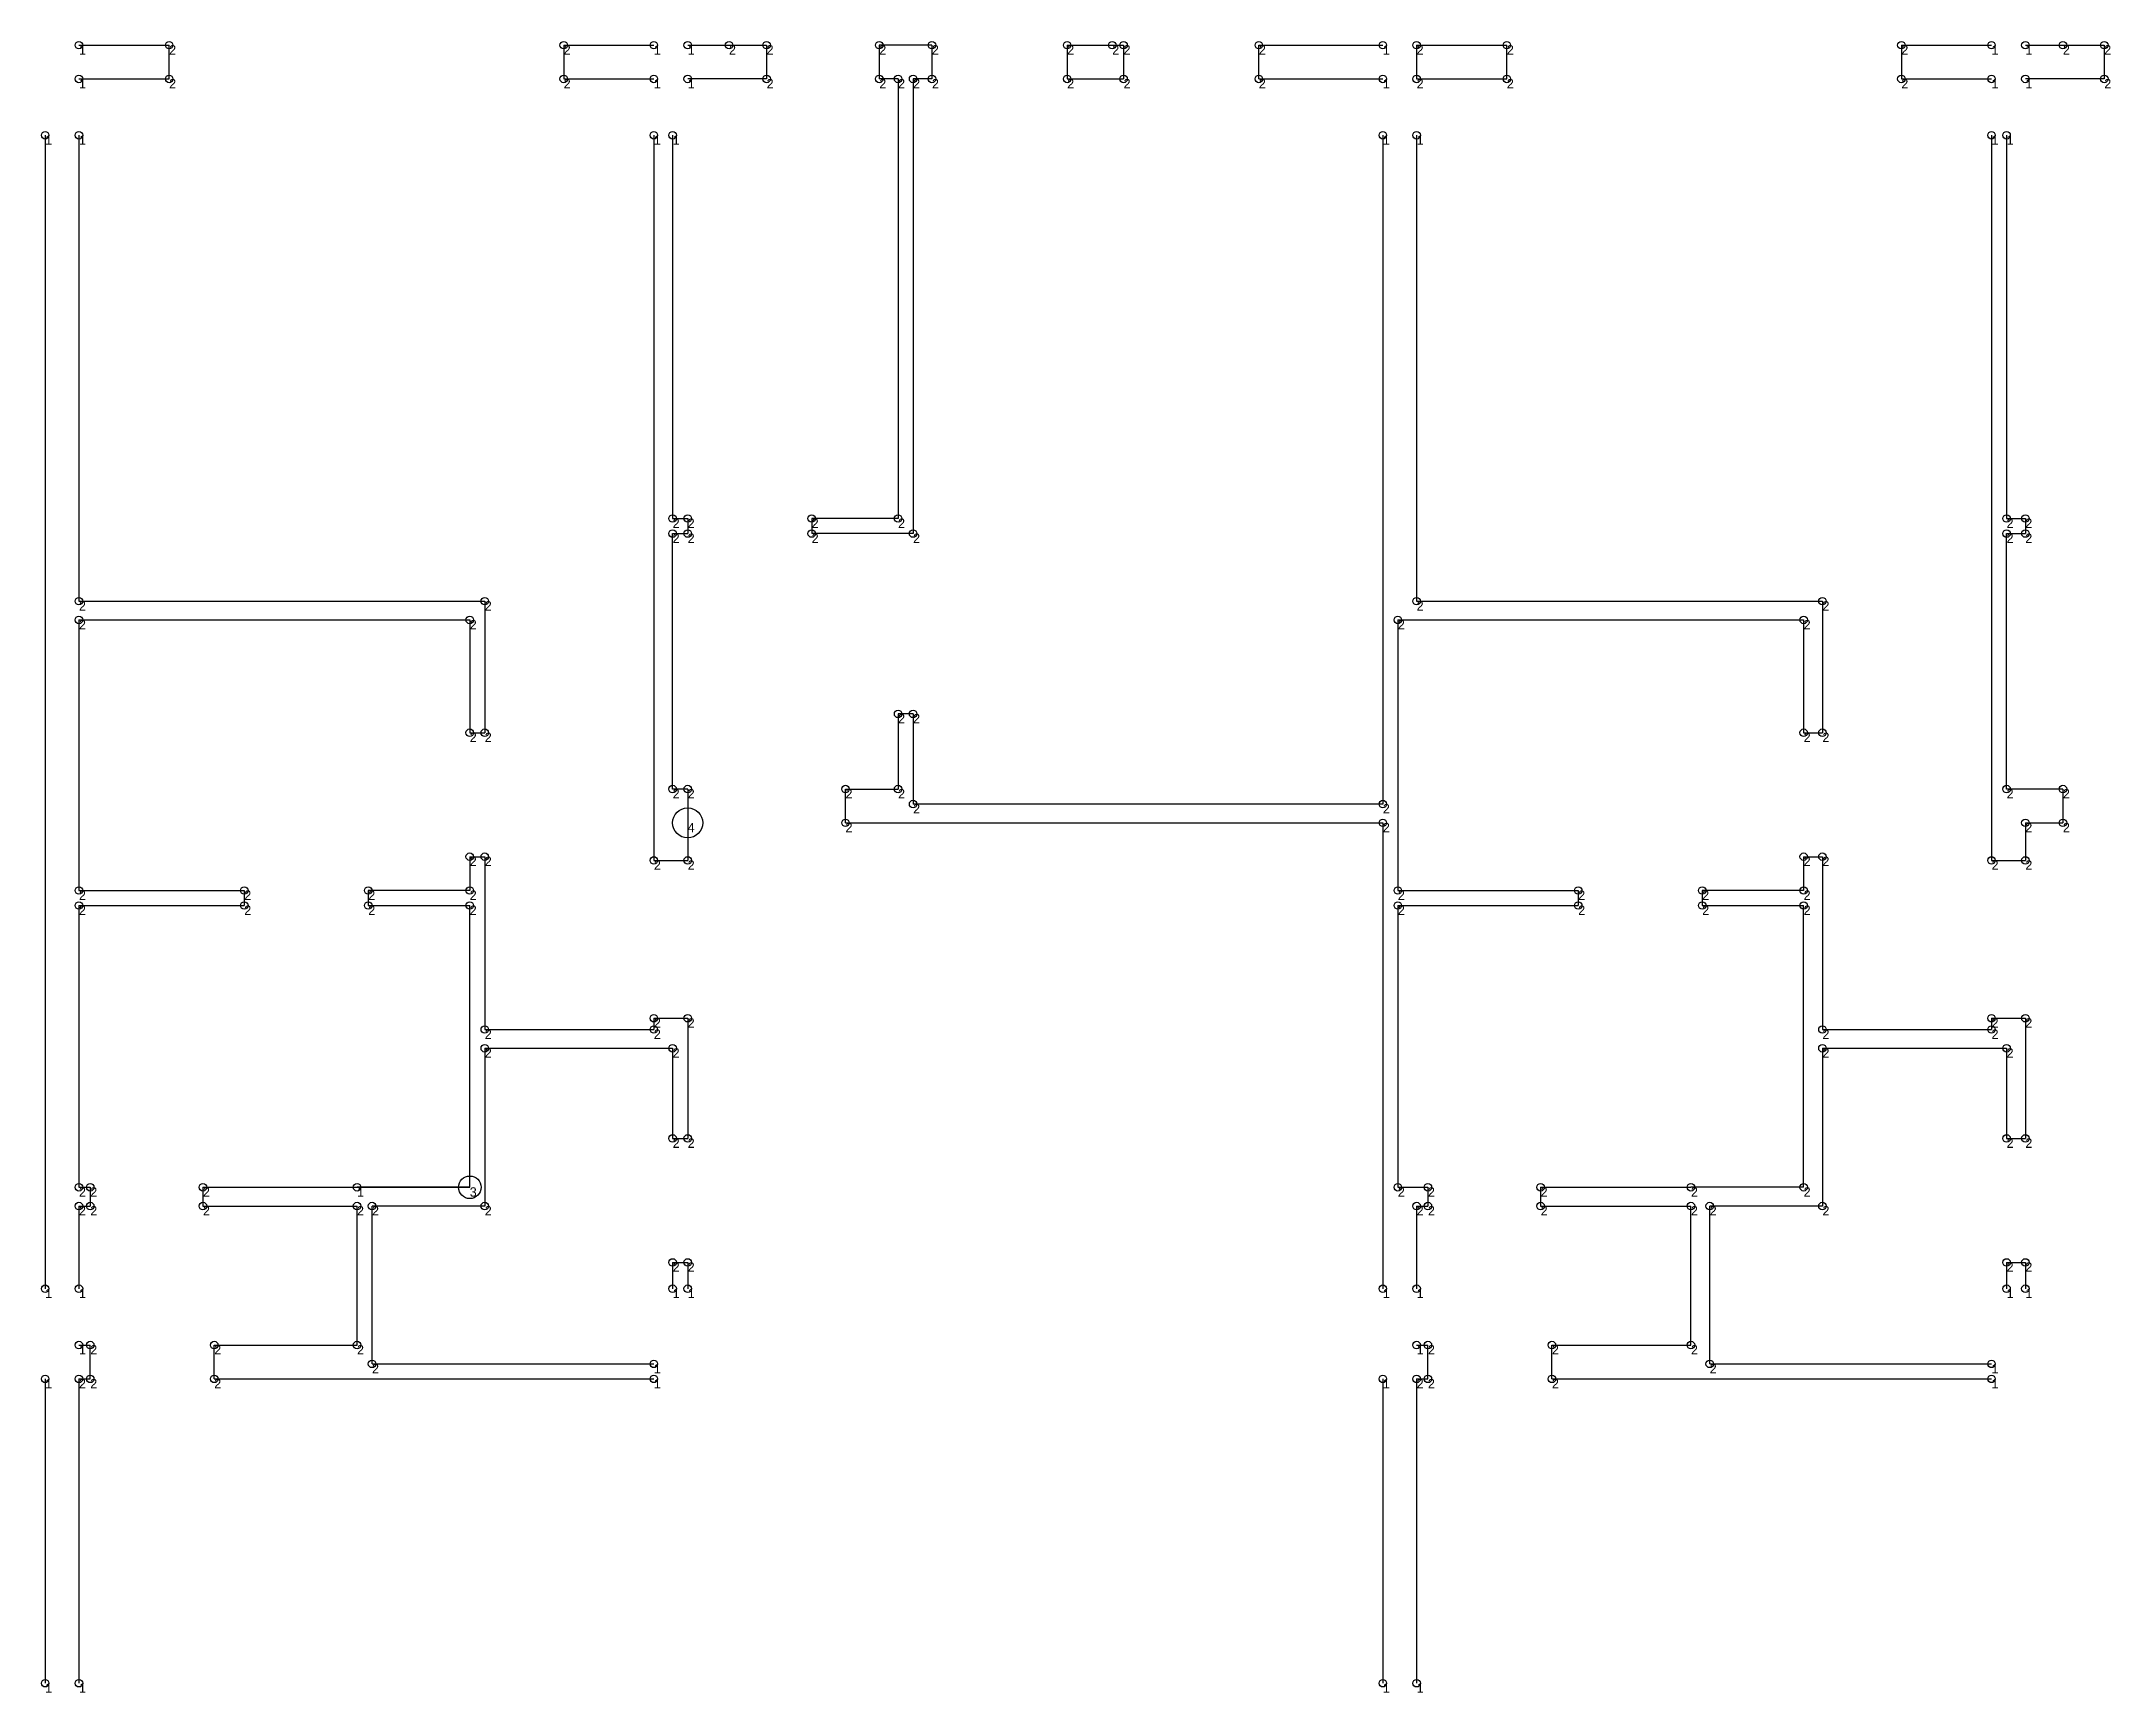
# Model space of a CAD drawing. Header units: metres. Extents: x 233 to 1676, y 438 to 1102.
# Drawn here: x 233 to 784, y 662 to 1102 of the extents above; entities that cross this region are included whole.
import ezdxf

# ---------------------------------------------------------------- set-up
doc = ezdxf.new("R2010")
doc.units = ezdxf.units.M

msp = doc.modelspace()

# ---------------------------------------------------------------- texts
at = {"layer": 'debug', "char_height": 2.5, "attachment_point": 1}
for s, insert in [('1', (243, 1101)), ('2', (267, 1101)), ('2', (372, 1101)), ('1', (396, 1101)), ('1', (405, 1101)), ('2', (416, 1101)), ('2', (426, 1101)), ('2', (456, 1101)), ('2', (470, 1101)), ('2', (506, 1101)), ('2', (518, 1101)), ('2', (521, 1101)), ('2', (557, 1101)), ('1', (590, 1101)), ('2', (599, 1101)), ('2', (623, 1101)), ('2', (728, 1101)), ('1', (752, 1101)), ('1', (761, 1101)), ('2', (771, 1101)), ('2', (782, 1101)), ('1', (243, 1092)), ('2', (267, 1092)), ('2', (372, 1092)), ('1', (396, 1092)), ('1', (405, 1092)), ('2', (426, 1092)), ('2', (456, 1092)), ('2', (461, 1092)), ('2', (465, 1092)), ('2', (470, 1092)), ('2', (506, 1092)), ('2', (521, 1092)), ('2', (557, 1092)), ('1', (590, 1092)), ('2', (599, 1092)), ('2', (623, 1092)), ('2', (728, 1092)), ('1', (752, 1092)), ('1', (761, 1092)), ('2', (782, 1092)), ('1', (234, 1077)), ('1', (243, 1077)), ('1', (396, 1077)), ('1', (401, 1077)), ('1', (590, 1077)), ('1', (599, 1077)), ('1', (752, 1077)), ('1', (756, 1077)), ('2', (401, 975)), ('2', (405, 975)), ('2', (438, 975)), ('2', (461, 975)), ('2', (756, 975)), ('2', (761, 975)), ('2', (401, 971)), ('2', (405, 971)), ('2', (438, 971)), ('2', (465, 971)), ('2', (756, 971)), ('2', (761, 971)), ('2', (243, 953)), ('2', (351, 953)), ('2', (599, 953)), ('2', (707, 953)), ('2', (243, 948)), ('2', (347, 948)), ('2', (594, 948)), ('2', (702, 948)), ('2', (461, 923)), ('2', (465, 923)), ('2', (347, 918)), ('2', (351, 918)), ('2', (702, 918)), ('2', (707, 918)), ('2', (401, 903)), ('2', (405, 903)), ('2', (447, 903)), ('2', (461, 903)), ('2', (465, 899)), ('2', (590, 899)), ('2', (756, 903)), ('2', (771, 903)), ('4', (405, 894)), ('2', (447, 894)), ('2', (590, 894)), ('2', (761, 894)), ('2', (771, 894)), ('2', (347, 885)), ('2', (351, 885)), ('2', (396, 884)), ('2', (405, 884)), ('2', (702, 885)), ('2', (707, 885)), ('2', (752, 884)), ('2', (761, 884)), ('2', (243, 876)), ('2', (287, 876)), ('2', (320, 876)), ('2', (347, 876)), ('2', (594, 876)), ('2', (642, 876)), ('2', (675, 876)), ('2', (702, 876)), ('2', (243, 872)), ('2', (287, 872)), ('2', (320, 872)), ('2', (347, 872)), ('2', (594, 872)), ('2', (642, 872)), ('2', (675, 872)), ('2', (702, 872)), ('2', (351, 839)), ('2', (396, 842)), ('2', (396, 839)), ('2', (405, 842)), ('2', (707, 839)), ('2', (752, 842)), ('2', (752, 839)), ('2', (761, 842)), ('2', (351, 834)), ('2', (401, 834)), ('2', (707, 834)), ('2', (756, 834)), ('2', (401, 810)), ('2', (405, 810)), ('2', (756, 810)), ('2', (761, 810)), ('2', (243, 797)), ('2', (246, 797)), ('2', (276, 797)), ('1', (317, 797)), ('3', (347, 797)), ('2', (594, 797)), ('2', (602, 797)), ('2', (632, 797)), ('2', (672, 797)), ('2', (702, 797)), ('2', (243, 792)), ('2', (246, 792)), ('2', (276, 792)), ('2', (317, 792)), ('2', (321, 792)), ('2', (351, 792)), ('2', (599, 792)), ('2', (602, 792)), ('2', (632, 792)), ('2', (672, 792)), ('2', (677, 792)), ('2', (707, 792)), ('2', (401, 777)), ('2', (405, 777)), ('2', (756, 777)), ('2', (761, 777)), ('1', (234, 770)), ('1', (243, 770)), ('1', (401, 770)), ('1', (405, 770)), ('1', (590, 770)), ('1', (599, 770)), ('1', (756, 770)), ('1', (761, 770)), ('1', (243, 755)), ('2', (246, 755)), ('2', (279, 755)), ('2', (317, 755)), ('1', (599, 755)), ('2', (602, 755)), ('2', (635, 755)), ('2', (672, 755)), ('2', (321, 750)), ('1', (396, 750)), ('2', (677, 750)), ('1', (752, 750)), ('1', (234, 746)), ('2', (243, 746)), ('2', (246, 746)), ('2', (279, 746)), ('1', (396, 746)), ('1', (590, 746)), ('2', (599, 746)), ('2', (602, 746)), ('2', (635, 746)), ('1', (752, 746)), ('1', (234, 665)), ('1', (243, 665)), ('1', (590, 665)), ('1', (599, 665))]:
    msp.add_mtext(s, dxfattribs=dict(at, insert=insert))

# ---------------------------------------------------------------- linework, layer by layer
for p, q in [((243, 1101), (267, 1101)), ((267, 1092), (267, 1101)), ((372, 1101), (396, 1101)), ((372, 1101), (372, 1092)), ((405, 1101), (426, 1101)), ((416, 1101), (416, 1101)), ((426, 1101), (426, 1092)), ((470, 1101), (456, 1101)), ((456, 1101), (456, 1092)), ((470, 1101), (470, 1092)), ((506, 1101), (506, 1092)), ((506, 1101), (521, 1101)), ((518, 1101), (518, 1101)), ((521, 1101), (521, 1092)), ((557, 1092), (557, 1101)), ((557, 1101), (590, 1101)), ((599, 1101), (599, 1092)), ((599, 1101), (623, 1101)), ((623, 1092), (623, 1101)), ((728, 1101), (752, 1101)), ((728, 1101), (728, 1092)), ((761, 1101), (782, 1101)), ((771, 1101), (771, 1101)), ((782, 1101), (782, 1092)), ((243, 1092), (267, 1092)), ((372, 1092), (396, 1092)), ((426, 1092), (405, 1092)), ((461, 1092), (456, 1092)), ((461, 1092), (461, 975)), ((470, 1092), (465, 1092)), ((465, 1092), (465, 971)), ((506, 1092), (521, 1092)), ((557, 1092), (590, 1092)), ((599, 1092), (623, 1092)), ((728, 1092), (752, 1092)), ((782, 1092), (761, 1092)), ((234, 1077), (234, 770)), ((243, 1077), (243, 953)), ((396, 1077), (396, 884)), ((401, 1077), (401, 975)), ((590, 1077), (590, 899)), ((599, 1077), (599, 953)), ((752, 1077), (752, 884)), ((756, 1077), (756, 975)), ((401, 975), (405, 975)), ((405, 975), (405, 971)), ((461, 975), (438, 975)), ((438, 975), (438, 971)), ((756, 975), (761, 975)), ((761, 975), (761, 971)), ((401, 903), (401, 971)), ((401, 971), (405, 971)), ((465, 971), (438, 971)), ((756, 903), (756, 971)), ((756, 971), (761, 971)), ((243, 953), (351, 953)), ((351, 953), (351, 918)), ((599, 953), (707, 953)), ((707, 953), (707, 918)), ((243, 948), (243, 876)), ((243, 948), (347, 948)), ((347, 948), (347, 918)), ((594, 948), (594, 876)), ((594, 948), (702, 948)), ((702, 948), (702, 918)), ((465, 923), (461, 923)), ((461, 923), (461, 903)), ((465, 923), (465, 899)), ((347, 918), (351, 918)), ((702, 918), (707, 918)), ((405, 903), (401, 903)), ((405, 903), (405, 894)), ((447, 894), (447, 903)), ((447, 903), (461, 903)), ((590, 899), (465, 899)), ((771, 903), (756, 903)), ((771, 903), (771, 894)), ((405, 894), (405, 894)), ((405, 894), (405, 884)), ((447, 894), (590, 894)), ((590, 894), (590, 770)), ((761, 894), (771, 894)), ((761, 894), (761, 884)), ((347, 885), (347, 876)), ((347, 885), (351, 885)), ((351, 885), (351, 839)), ((396, 884), (405, 884)), ((702, 885), (702, 876)), ((702, 885), (707, 885)), ((707, 885), (707, 839)), ((752, 884), (761, 884)), ((243, 876), (287, 876)), ((287, 876), (287, 872)), ((347, 876), (320, 876)), ((320, 876), (320, 872)), ((594, 876), (642, 876)), ((642, 876), (642, 872)), ((702, 876), (675, 876)), ((675, 876), (675, 872)), ((243, 872), (287, 872)), ((243, 872), (243, 797)), ((320, 872), (347, 872)), ((347, 797), (347, 872)), ((594, 872), (642, 872)), ((594, 872), (594, 797)), ((675, 872), (702, 872)), ((702, 797), (702, 872)), ((351, 839), (396, 839)), ((396, 842), (396, 839)), ((396, 842), (405, 842)), ((405, 842), (405, 810)), ((707, 839), (752, 839)), ((752, 842), (752, 839)), ((752, 842), (761, 842)), ((761, 842), (761, 810)), ((351, 834), (351, 792)), ((351, 834), (401, 834)), ((401, 834), (401, 810)), ((707, 834), (707, 792)), ((707, 834), (756, 834)), ((756, 834), (756, 810)), ((401, 810), (405, 810)), ((756, 810), (761, 810)), ((243, 797), (246, 797)), ((246, 797), (246, 792)), ((276, 797), (276, 792)), ((276, 797), (347, 797)), ((347, 797), (317, 797)), ((594, 797), (602, 797)), ((602, 797), (602, 792)), ((632, 797), (672, 797)), ((632, 797), (632, 792)), ((702, 797), (672, 797)), ((243, 792), (246, 792)), ((243, 792), (243, 770)), ((276, 792), (317, 792)), ((317, 755), (317, 792)), ((351, 792), (321, 792)), ((321, 750), (321, 792)), ((599, 792), (602, 792)), ((599, 792), (599, 770)), ((632, 792), (672, 792)), ((672, 755), (672, 792)), ((707, 792), (677, 792)), ((677, 750), (677, 792)), ((401, 777), (401, 770)), ((401, 777), (405, 777)), ((405, 777), (405, 770)), ((756, 777), (756, 770)), ((756, 777), (761, 777)), ((761, 777), (761, 770)), ((243, 755), (246, 755)), ((246, 746), (246, 755)), ((279, 746), (279, 755)), ((279, 755), (317, 755)), ((599, 755), (602, 755)), ((602, 746), (602, 755)), ((635, 746), (635, 755)), ((635, 755), (672, 755)), ((321, 750), (396, 750)), ((677, 750), (752, 750)), ((234, 746), (234, 665)), ((243, 746), (243, 665)), ((243, 746), (246, 746)), ((279, 746), (396, 746)), ((590, 746), (590, 665)), ((599, 746), (599, 665)), ((599, 746), (602, 746)), ((635, 746), (752, 746))]:
    msp.add_line(p, q)
at = {"layer": 'debug', "color": 1}
for centre in [(243, 1101), (396, 1101), (405, 1101), (590, 1101), (752, 1101), (761, 1101), (243, 1092), (396, 1092), (405, 1092), (590, 1092), (752, 1092), (761, 1092), (234, 1077), (243, 1077), (396, 1077), (401, 1077), (590, 1077), (599, 1077), (752, 1077), (756, 1077), (317, 797), (234, 770), (243, 770), (401, 770), (405, 770), (590, 770), (599, 770), (756, 770), (761, 770), (243, 755), (599, 755), (396, 750), (752, 750), (234, 746), (396, 746), (590, 746), (752, 746), (234, 665), (243, 665), (590, 665), (599, 665)]:
    msp.add_circle(centre, 1, dxfattribs=at)
at = {"layer": 'debug', "color": 5}
for centre in [(267, 1101), (372, 1101), (416, 1101), (426, 1101), (456, 1101), (470, 1101), (506, 1101), (518, 1101), (521, 1101), (557, 1101), (599, 1101), (623, 1101), (728, 1101), (771, 1101), (782, 1101), (267, 1092), (372, 1092), (426, 1092), (456, 1092), (461, 1092), (465, 1092), (470, 1092), (506, 1092), (521, 1092), (557, 1092), (599, 1092), (623, 1092), (728, 1092), (782, 1092), (401, 975), (405, 975), (438, 975), (461, 975), (756, 975), (761, 975), (401, 971), (405, 971), (438, 971), (465, 971), (756, 971), (761, 971), (243, 953), (351, 953), (599, 953), (707, 953), (243, 948), (347, 948), (594, 948), (702, 948), (461, 923), (465, 923), (347, 918), (351, 918), (702, 918), (707, 918), (401, 903), (405, 903), (447, 903), (461, 903), (756, 903), (771, 903), (465, 899), (590, 899), (447, 894), (590, 894), (761, 894), (771, 894), (347, 885), (351, 885), (396, 884), (405, 884), (702, 885), (707, 885), (752, 884), (761, 884), (243, 876), (287, 876), (320, 876), (347, 876), (594, 876), (642, 876), (675, 876), (702, 876), (243, 872), (287, 872), (320, 872), (347, 872), (594, 872), (642, 872), (675, 872), (702, 872), (396, 842), (405, 842), (752, 842), (761, 842), (351, 839), (396, 839), (707, 839), (752, 839), (351, 834), (401, 834), (707, 834), (756, 834), (401, 810), (405, 810), (756, 810), (761, 810), (243, 797), (243, 792), (246, 797), (246, 792), (276, 797), (276, 792), (317, 792), (321, 792), (351, 792), (594, 797), (599, 792), (602, 797), (602, 792), (632, 797), (632, 792), (672, 797), (672, 792), (677, 792), (702, 797), (707, 792), (401, 777), (405, 777), (756, 777), (761, 777), (246, 755), (279, 755), (317, 755), (602, 755), (635, 755), (672, 755), (321, 750), (677, 750), (243, 746), (246, 746), (279, 746), (599, 746), (602, 746), (635, 746)]:
    msp.add_circle(centre, 1, dxfattribs=at)
at = {"layer": 'debug', "color": 4}
msp.add_circle((405, 894), 4, dxfattribs=at)
at = {"layer": 'debug', "color": 3}
msp.add_circle((347, 797), 3, dxfattribs=at)

msp.set_redraw_order([(e.dxf.handle, doc.entitydb.next_handle()) for e in msp.query("TEXT MTEXT ATTDEF DIMENSION ARC_DIMENSION")])  # texts and dimensions are drawn at this point

doc.saveas('drawing.dxf')
